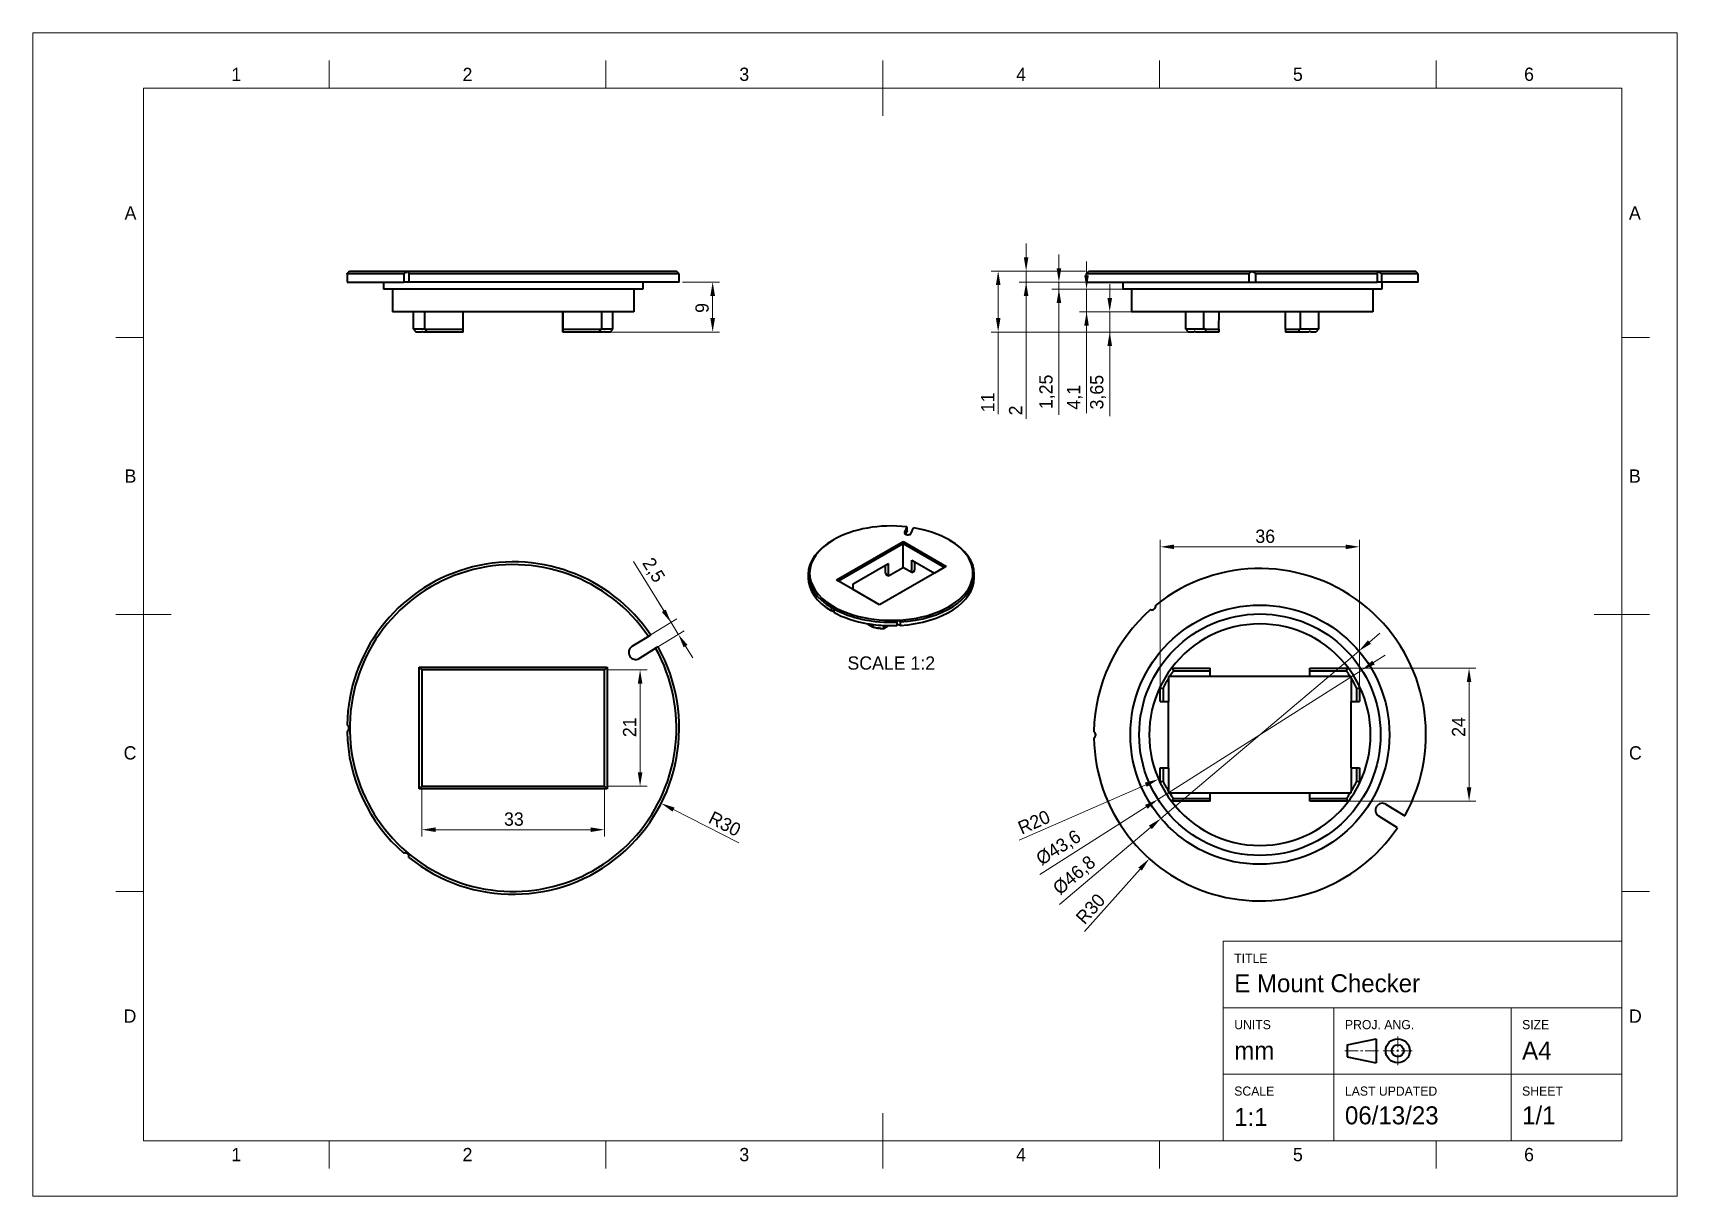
# Paper-space layout 'Sheet' of a CAD drawing. Header units: millimetres. Extents: x 0 to 297, y 0 to 210.
# The model-space entities are those that its viewports show. They can reach past a viewport. Long polylines and large blocks are cut down to what shows.
import ezdxf

# ---------------------------------------------------------------- set-up
doc = ezdxf.new("R2010")
doc.units = ezdxf.units.MM
for name, color, linetype in [('Annotations', 7, 'Continuous'), ('Border', 7, 'Continuous'), ('Geometries', 7, 'Continuous')]:
    doc.layers.add(name, color=color, linetype=linetype)
doc.styles.add('Shapr0', font='txt', dxfattribs={"height": 2.3925})
doc.styles.add('Shapr1', font='txt', dxfattribs={"height": 2.3925})
doc.styles.add('Shapr2', font='txt', dxfattribs={"height": 2.3925})
doc.styles.add('Shapr3', font='txt', dxfattribs={"height": 2.3925})
doc.styles.add('Shapr4', font='txt', dxfattribs={"height": 2.3925})
doc.styles.add('Shapr5', font='txt', dxfattribs={"height": 4.785})
doc.styles.add('Shapr6', font='txt', dxfattribs={"height": 2.3925})
doc.dimstyles.new('ISO-25', dxfattribs={"dimtxt": 2.5, "dimasz": 2.5, "dimexe": 1.25, "dimexo": 0.625, "dimtad": 1, "dimtxsty": 'Standard', "dimcen": 2.5, "dimadec": 0, "dimazin": 0, "dimtfac": 1, "dimtmove": 0, "dimatfit": 3, "dimfxl": 1, "dimarcsym": 0})

psp = doc.layouts.new('Sheet')

msp = doc.modelspace()

# ---------------------------------------------------------------- texts
at = {"layer": 'Annotations', "linetype": 'Continuous', "lineweight": 40, "insert": (155.053, 97.435), "char_height": 2.3925, "width": 1000, "attachment_point": 2, "style": 'Shapr5'}
msp.add_mtext('SCALE 1:2', dxfattribs=at)
at = {"layer": 'Border', "linetype": 'Continuous', "lineweight": 15, "char_height": 2.393, "width": 2.3925, "style": 'Shapr0'}
for s, insert, attachment_point in [('1', (36.75, 201.304), 8), ('2', (78.5, 201.304), 8), ('3', (128.5, 201.304), 8), ('4', (178.5, 201.304), 8), ('5', (228.5, 201.304), 8), ('6', (270.25, 201.304), 8), ('A', (18.696, 177.5), 6), ('A', (288.304, 177.5), 4), ('B', (18.696, 130), 6), ('B', (288.304, 130), 4), ('C', (18.696, 80), 6), ('C', (288.304, 80), 4), ('D', (18.696, 32.5), 6), ('D', (288.304, 32.5), 4), ('1', (36.75, 8.696), 2), ('2', (78.5, 8.696), 2), ('3', (128.5, 8.696), 2), ('4', (178.5, 8.696), 2), ('5', (228.5, 8.696), 2), ('6', (270.25, 8.696), 2)]:
    msp.add_mtext(s, dxfattribs=dict(at, insert=insert, attachment_point=attachment_point))
at = {"layer": 'Border', "linetype": 'Continuous', "lineweight": 15, "attachment_point": 1, "style": 'Shapr1'}
for s, insert, char_height in [('TITLE', (217, 43.75), 1.65), ('E Mount Checker', (217, 40.052), 3.25), ('UNITS', (217, 31.783), 1.65), ('PROJ. ANG.', (237, 31.783), 1.65), ('SIZE', (269, 31.783), 1.65), ('mm', (217, 27.9), 3.25), ('A4', (269, 27.9), 3.25), ('SCALE', (217, 19.783), 1.65), ('LAST UPDATED', (237, 19.783), 1.65), ('SHEET', (269, 19.783), 1.65), ('1:1', (217, 15.9), 3.25), ('06/13/23', (237, 16.204), 3.25), ('1/1', (269, 16.204), 3.25)]:
    msp.add_mtext(s, dxfattribs=dict(at, insert=insert, char_height=char_height))

# ---------------------------------------------------------------- blocks, each defined once
blk = doc.blocks.new('*D2')
at = {"layer": 'Annotations', "color": 0, "linetype": 'Continuous', "lineweight": 15}
for p, q in [((70.25, 73.37), (70.25, 64.9)), ((103.25, 73.37), (103.25, 64.9)), ((72.75, 66.15), (100.75, 66.15))]:
    blk.add_line(p, q, dxfattribs=at)
at = {"layer": 'Annotations', "color": 0}
for points in [[(72.75, 66.57), (72.75, 65.73), (70.25, 66.15)], [(100.75, 65.73), (100.75, 66.57), (103.25, 66.15)]]:
    blk.add_solid(points, dxfattribs=at)
at = {"layer": 'Defpoints', "color": 0}
for p in [(70.25, 74), (103.25, 74), (103.25, 66.15)]:
    blk.add_point(p, dxfattribs=at)
at = {"layer": 'Annotations', "color": 0, "lineweight": 15, "insert": (86.88, 68.05), "char_height": 2.393, "attachment_point": 5, "style": 'Shapr4'}
blk.add_mtext('\\A1;33', dxfattribs=at)
blk = doc.blocks.new('*D3')
at = {"layer": 'Annotations', "color": 0, "linetype": 'Continuous', "lineweight": 15}
for p, q in [((103.87, 95), (110.93, 95)), ((109.68, 76.5), (109.68, 92.5)), ((103.87, 74), (110.93, 74))]:
    blk.add_line(p, q, dxfattribs=at)
at = {"layer": 'Annotations', "color": 0}
for points in [[(110.1, 92.5), (109.26, 92.5), (109.68, 95)], [(109.26, 76.5), (110.1, 76.5), (109.68, 74)]]:
    blk.add_solid(points, dxfattribs=at)
at = {"layer": 'Defpoints', "color": 0}
for p in [(103.25, 95), (109.68, 95), (103.25, 74)]:
    blk.add_point(p, dxfattribs=at)
at = {"layer": 'Annotations', "color": 0, "lineweight": 15, "insert": (107.78, 84.64), "char_height": 2.393, "attachment_point": 5, "rotation": 90, "style": 'Shapr4'}
blk.add_mtext('\\A1;21', dxfattribs=at)
blk = doc.blocks.new('*D4')
at = {"layer": 'Annotations', "color": 0, "linetype": 'Continuous', "lineweight": 15}
for p, q in [((115.27, 103.55), (108.49, 114.55)), ((113.96, 105.67), (112.64, 107.8)), ((111.71, 101.36), (116.33, 104.2)), ((113.03, 99.23), (117.64, 102.07)), ((116.58, 101.42), (115.27, 103.55)), ((117.89, 99.29), (119.2, 97.16))]:
    blk.add_line(p, q, dxfattribs=at)
at = {"layer": 'Annotations', "color": 0}
for points in [[(113.6, 105.45), (114.31, 105.89), (115.27, 103.55)], [(118.25, 99.51), (117.54, 99.07), (116.58, 101.42)]]:
    blk.add_solid(points, dxfattribs=at)
at = {"layer": 'Defpoints', "color": 0}
for p in [(111.18, 101.03), (115.27, 103.55), (112.49, 98.9)]:
    blk.add_point(p, dxfattribs=at)
at = {"layer": 'Annotations', "color": 0, "lineweight": 15, "insert": (111.98, 112.93), "char_height": 2.393, "attachment_point": 5, "rotation": 301.645, "style": 'Shapr4'}
blk.add_mtext('\\A1;2,5', dxfattribs=at)
blk = doc.blocks.new('*D5')
at = {"layer": 'Annotations', "color": 0, "linetype": 'Continuous', "lineweight": 15}
blk.add_line((115.72, 69.78), (127.49, 63.8), dxfattribs=at)
at = {"layer": 'Annotations', "color": 0}
blk.add_solid([(115.91, 70.15), (115.53, 69.41), (113.49, 70.91)], dxfattribs=at)
at = {"layer": 'Defpoints', "color": 0}
for p in [(86.75, 84.5), (113.49, 70.91)]:
    blk.add_point(p, dxfattribs=at)
at = {"layer": 'Annotations', "color": 0, "lineweight": 15, "insert": (124.98, 67.2), "char_height": 2.393, "attachment_point": 5, "rotation": 333.0702, "style": 'Shapr4'}
blk.add_mtext('\\A1;R30', dxfattribs=at)
blk = doc.blocks.new('*D6')
at = {"layer": 'Annotations', "color": 0, "linetype": 'Continuous', "lineweight": 15}
for p, q in [((117.37, 165), (124.04, 165)), ((122.79, 158.5), (122.79, 162.5)), ((103, 156), (124.04, 156))]:
    blk.add_line(p, q, dxfattribs=at)
at = {"layer": 'Annotations', "color": 0}
for points in [[(123.21, 162.5), (122.37, 162.5), (122.79, 165)], [(122.37, 158.5), (123.21, 158.5), (122.79, 156)]]:
    blk.add_solid(points, dxfattribs=at)
at = {"layer": 'Defpoints', "color": 0}
for p in [(116.75, 165), (122.79, 165), (102.37, 156)]:
    blk.add_point(p, dxfattribs=at)
at = {"layer": 'Annotations', "color": 0, "lineweight": 15, "insert": (120.89, 160.34), "char_height": 2.393, "attachment_point": 5, "rotation": 90, "style": 'Shapr2'}
blk.add_mtext('\\A1;9', dxfattribs=at)
blk = doc.blocks.new('*D7')
at = {"layer": 'Annotations', "color": 0, "linetype": 'Continuous', "lineweight": 15}
for p, q in [((194.51, 162.15), (194.51, 164.65)), ((207.62, 159.65), (193.26, 159.65)), ((194.51, 156), (194.51, 159.65)), ((209.42, 156), (193.26, 156)), ((194.51, 156), (194.51, 140.78)), ((194.51, 153.5), (194.51, 151))]:
    blk.add_line(p, q, dxfattribs=at)
at = {"layer": 'Annotations', "color": 0}
for points in [[(194.1, 162.15), (194.93, 162.15), (194.51, 159.65)], [(194.93, 153.5), (194.1, 153.5), (194.51, 156)]]:
    blk.add_solid(points, dxfattribs=at)
at = {"layer": 'Defpoints', "color": 0}
for p in [(194.51, 159.65), (208.25, 159.65), (210.05, 156)]:
    blk.add_point(p, dxfattribs=at)
at = {"layer": 'Annotations', "color": 0, "lineweight": 15, "insert": (192.39, 145.13), "char_height": 2.393, "attachment_point": 5, "rotation": 90, "style": 'Shapr3'}
blk.add_mtext('\\A1;3,65', dxfattribs=at)
blk = doc.blocks.new('*D8')
at = {"layer": 'Annotations', "color": 0, "linetype": 'Continuous', "lineweight": 15}
for p, q in [((190.33, 166.25), (190.33, 168.75)), ((197.82, 163.75), (189.08, 163.75)), ((190.33, 163.75), (190.33, 159.65)), ((197.82, 159.65), (189.08, 159.65)), ((190.33, 159.65), (190.33, 141.35)), ((190.33, 157.15), (190.33, 154.65))]:
    blk.add_line(p, q, dxfattribs=at)
at = {"layer": 'Annotations', "color": 0}
for points in [[(189.91, 166.25), (190.74, 166.25), (190.33, 163.75)], [(190.74, 157.15), (189.91, 157.15), (190.33, 159.65)]]:
    blk.add_solid(points, dxfattribs=at)
at = {"layer": 'Defpoints', "color": 0}
for p in [(198.45, 163.75), (190.33, 159.65), (198.45, 159.65)]:
    blk.add_point(p, dxfattribs=at)
at = {"layer": 'Annotations', "color": 0, "lineweight": 15, "insert": (188.2, 144.22), "char_height": 2.393, "attachment_point": 5, "rotation": 90, "style": 'Shapr3'}
blk.add_mtext('\\A1;4,1', dxfattribs=at)
blk = doc.blocks.new('*D9')
at = {"layer": 'Annotations', "color": 0, "linetype": 'Continuous', "lineweight": 15}
for p, q in [((185.33, 167.5), (185.33, 170)), ((196.22, 165), (184.08, 165)), ((196.22, 163.75), (184.08, 163.75)), ((185.33, 165), (185.33, 163.75)), ((185.33, 163.75), (185.33, 141.02)), ((185.33, 161.25), (185.33, 158.75))]:
    blk.add_line(p, q, dxfattribs=at)
at = {"layer": 'Annotations', "color": 0}
for points in [[(184.92, 167.5), (185.75, 167.5), (185.33, 165)], [(185.75, 161.25), (184.92, 161.25), (185.33, 163.75)]]:
    blk.add_solid(points, dxfattribs=at)
at = {"layer": 'Defpoints', "color": 0}
for p in [(185.33, 163.75), (196.85, 165), (196.85, 163.75)]:
    blk.add_point(p, dxfattribs=at)
at = {"layer": 'Annotations', "color": 0, "lineweight": 15, "insert": (183.21, 145.19), "char_height": 2.393, "attachment_point": 5, "rotation": 90, "style": 'Shapr3'}
blk.add_mtext('\\A1;1,25', dxfattribs=at)
blk = doc.blocks.new('*D10')
at = {"layer": 'Annotations', "color": 0, "linetype": 'Continuous', "lineweight": 15}
for p, q in [((179.41, 169.5), (179.41, 172)), ((190.12, 167), (178.16, 167)), ((179.41, 167), (179.41, 165)), ((189.62, 165), (178.16, 165)), ((179.41, 165), (179.41, 140.34)), ((179.41, 162.5), (179.41, 160))]:
    blk.add_line(p, q, dxfattribs=at)
at = {"layer": 'Annotations', "color": 0}
for points in [[(178.99, 169.5), (179.82, 169.5), (179.41, 167)], [(179.82, 162.5), (178.99, 162.5), (179.41, 165)]]:
    blk.add_solid(points, dxfattribs=at)
at = {"layer": 'Defpoints', "color": 0}
for p in [(190.75, 167), (179.41, 165), (190.25, 165)]:
    blk.add_point(p, dxfattribs=at)
at = {"layer": 'Annotations', "color": 0, "lineweight": 15, "insert": (177.51, 141.84), "char_height": 2.393, "attachment_point": 5, "rotation": 90, "style": 'Shapr3'}
blk.add_mtext('\\A1;2', dxfattribs=at)
blk = doc.blocks.new('*D11')
at = {"layer": 'Annotations', "color": 0, "linetype": 'Continuous', "lineweight": 15}
for p, q in [((190.12, 167), (173.11, 167)), ((174.36, 158.5), (174.36, 164.5)), ((211.25, 156), (173.11, 156)), ((174.36, 156), (174.36, 141.17))]:
    blk.add_line(p, q, dxfattribs=at)
at = {"layer": 'Annotations', "color": 0}
for points in [[(174.78, 164.5), (173.95, 164.5), (174.36, 167)], [(173.95, 158.5), (174.78, 158.5), (174.36, 156)]]:
    blk.add_solid(points, dxfattribs=at)
at = {"layer": 'Defpoints', "color": 0}
for p in [(174.36, 167), (190.75, 167), (211.88, 156)]:
    blk.add_point(p, dxfattribs=at)
at = {"layer": 'Annotations', "color": 0, "lineweight": 15, "insert": (172.47, 143.3), "char_height": 2.393, "attachment_point": 5, "rotation": 90, "style": 'Shapr3'}
blk.add_mtext('\\A1;11', dxfattribs=at)
blk = doc.blocks.new('*D12')
at = {"layer": 'Annotations', "color": 0, "linetype": 'Continuous', "lineweight": 15}
for p, q in [((203.64, 89.92), (203.64, 118.47)), ((206.14, 117.22), (237.14, 117.22)), ((239.64, 89.92), (239.64, 118.47))]:
    blk.add_line(p, q, dxfattribs=at)
at = {"layer": 'Annotations', "color": 0}
for points in [[(206.14, 117.63), (206.14, 116.8), (203.64, 117.22)], [(237.14, 116.8), (237.14, 117.63), (239.64, 117.22)]]:
    blk.add_solid(points, dxfattribs=at)
at = {"layer": 'Defpoints', "color": 0}
for p in [(239.64, 117.22), (203.64, 89.3), (239.64, 89.3)]:
    blk.add_point(p, dxfattribs=at)
at = {"layer": 'Annotations', "color": 0, "lineweight": 15, "insert": (222.6, 119.11), "char_height": 2.393, "attachment_point": 5, "style": 'Shapr6'}
blk.add_mtext('\\A1;36', dxfattribs=at)
blk = doc.blocks.new('*D13')
at = {"layer": 'Annotations', "color": 0, "linetype": 'Continuous', "lineweight": 15}
for p, q in [((231.27, 95.3), (260.67, 95.3)), ((259.42, 73.8), (259.42, 92.8)), ((231.26, 71.3), (260.67, 71.3))]:
    blk.add_line(p, q, dxfattribs=at)
at = {"layer": 'Annotations', "color": 0}
for points in [[(259.83, 92.8), (259, 92.8), (259.42, 95.3)], [(259, 73.8), (259.83, 73.8), (259.42, 71.3)]]:
    blk.add_solid(points, dxfattribs=at)
at = {"layer": 'Defpoints', "color": 0}
for p in [(230.64, 95.3), (259.42, 95.3), (230.64, 71.3)]:
    blk.add_point(p, dxfattribs=at)
at = {"layer": 'Annotations', "color": 0, "lineweight": 15, "insert": (257.52, 84.7), "char_height": 2.393, "attachment_point": 5, "rotation": 90, "style": 'Shapr6'}
blk.add_mtext('\\A1;24', dxfattribs=at)
blk = doc.blocks.new('*D14')
at = {"layer": 'Annotations', "color": 0, "linetype": 'Continuous', "lineweight": 15}
blk.add_line((200, 59.05), (189.94, 47.78), dxfattribs=at)
at = {"layer": 'Annotations', "color": 0}
blk.add_solid([(200.31, 58.77), (199.69, 59.33), (201.66, 60.91)], dxfattribs=at)
at = {"layer": 'Defpoints', "color": 0}
for p in [(221.64, 83.3), (201.66, 60.91)]:
    blk.add_point(p, dxfattribs=at)
at = {"layer": 'Annotations', "color": 0, "lineweight": 15, "insert": (191.04, 51.86), "char_height": 2.393, "attachment_point": 5, "rotation": 48.2522, "style": 'Shapr6'}
blk.add_mtext('\\A1;R30', dxfattribs=at)
blk = doc.blocks.new('*D15')
at = {"layer": 'Annotations', "color": 0, "linetype": 'Continuous', "lineweight": 15}
for p, q in [((241.42, 100.02), (243.33, 101.63)), ((239.51, 98.41), (203.77, 68.19)), ((201.86, 66.57), (185.42, 52.67))]:
    blk.add_line(p, q, dxfattribs=at)
at = {"layer": 'Annotations', "color": 0}
for points in [[(241.15, 100.34), (241.69, 99.7), (239.51, 98.41)], [(202.13, 66.26), (201.59, 66.89), (203.77, 68.19)]]:
    blk.add_solid(points, dxfattribs=at)
at = {"layer": 'Defpoints', "color": 0}
for p in [(239.51, 98.41), (203.77, 68.19)]:
    blk.add_point(p, dxfattribs=at)
at = {"layer": 'Annotations', "color": 0, "lineweight": 15, "insert": (188.2, 57.8), "char_height": 2.3925, "attachment_point": 5, "rotation": 40.217, "style": 'Shapr6'}
blk.add_mtext('\\A1;%%c46,8', dxfattribs=at)
blk = doc.blocks.new('*D16')
at = {"layer": 'Annotations', "color": 0, "linetype": 'Continuous', "lineweight": 15}
for p, q in [((242.16, 96.32), (244.27, 97.66)), ((240.05, 94.98), (203.23, 71.61)), ((201.12, 70.27), (181.89, 58.07))]:
    blk.add_line(p, q, dxfattribs=at)
at = {"layer": 'Annotations', "color": 0}
for points in [[(241.93, 96.67), (242.38, 95.97), (240.05, 94.98)], [(201.35, 69.92), (200.9, 70.63), (203.23, 71.61)]]:
    blk.add_solid(points, dxfattribs=at)
at = {"layer": 'Defpoints', "color": 0}
for p in [(240.05, 94.98), (203.23, 71.61)]:
    blk.add_point(p, dxfattribs=at)
at = {"layer": 'Annotations', "color": 0, "lineweight": 15, "insert": (185.34, 62.77), "char_height": 2.3925, "attachment_point": 5, "rotation": 32.4055, "style": 'Shapr6'}
blk.add_mtext('\\A1;%%c43,6', dxfattribs=at)
blk = doc.blocks.new('*D17')
at = {"layer": 'Annotations', "color": 0, "linetype": 'Continuous', "lineweight": 15}
blk.add_line((201.03, 74.27), (178.13, 64.23), dxfattribs=at)
at = {"layer": 'Annotations', "color": 0}
blk.add_solid([(201.2, 73.88), (200.86, 74.65), (203.32, 75.27)], dxfattribs=at)
at = {"layer": 'Defpoints', "color": 0}
for p in [(221.64, 83.3), (203.32, 75.27)]:
    blk.add_point(p, dxfattribs=at)
at = {"layer": 'Annotations', "color": 0, "lineweight": 15, "insert": (180.83, 67.49), "char_height": 2.393, "attachment_point": 5, "rotation": 23.6613, "style": 'Shapr6'}
blk.add_mtext('\\A1;R20', dxfattribs=at)
blk = doc.blocks.new('*U18')
at = {"layer": 'Border', "linetype": 'Continuous', "lineweight": 15}
for p, q in [((287, 46), (215, 46)), ((215, 10), (215, 46)), ((287, 10), (287, 46)), ((287, 34), (215, 34)), ((235, 10), (235, 34)), ((267, 10), (267, 34)), ((246.53, 26.88), (246.53, 28.83)), ((237, 26.23), (239.38, 26.23)), ((239.82, 26.23), (240.25, 26.23)), ((243.07, 26.23), (240.68, 26.23)), ((245.88, 26.23), (243.93, 26.23)), ((246.32, 26.23), (246.75, 26.23)), ((246.53, 26.02), (246.53, 26.45)), ((246.53, 25.58), (246.53, 23.63)), ((247.18, 26.23), (249.13, 26.23)), ((287, 22), (215, 22)), ((287, 10), (215, 10))]:
    blk.add_line(p, q, dxfattribs=at)
at = {"layer": 'Border', "linetype": 'Continuous', "lineweight": 40}
for p, q in [((237.43, 27.32), (242.63, 28.4)), ((237.43, 27.32), (237.43, 25.15)), ((242.63, 28.4), (242.63, 24.07)), ((237.43, 25.15), (242.63, 24.07))]:
    blk.add_line(p, q, dxfattribs=at)
for radius in [2.17, 1.08]:
    blk.add_circle((246.53, 26.23), radius, dxfattribs=at)

# ---------------------------------------------------------------- dimensions: what is measured, and where the dimension line sits
at = {"layer": 'Annotations', "linetype": 'Continuous', "lineweight": 15}
for base, p1, p2, angle, override, picture, middle in [((179.407, 165), (190.75, 167), (190.25, 165), 90, {"dimscale": 1, "dimgap": 0.7, "dimdec": 2, "dimlfac": 1, "dimrnd": 0.01, "dimzin": 8, "dimdsep": 44, "dimtxsty": 'Shapr3', "dimse1": 0, "dimse2": 0, "dimadec": 2, "dimtol": 0, "dimlim": 0, "dimtp": 0, "dimtm": 0, "dimtfac": 0.6, "dimtdec": 8, "dimfrac": 2, "dimtolj": 1, "dimlwd": 15, "dimlwe": 15}, '*D10', (179.407, 141.84)), ((185.332, 163.75), (196.85, 165), (196.85, 163.75), 90, {"dimscale": 1, "dimgap": 0.7, "dimdec": 2, "dimlfac": 1, "dimrnd": 0.01, "dimzin": 8, "dimdsep": 44, "dimtxsty": 'Shapr3', "dimse1": 0, "dimse2": 0, "dimadec": 2, "dimtol": 0, "dimlim": 0, "dimtp": 0, "dimtm": 0, "dimtfac": 0.6, "dimtdec": 8, "dimfrac": 2, "dimtolj": 1, "dimlwd": 15, "dimlwe": 15}, '*D9', (185.332, 145.192)), ((174.365, 167), (211.877, 156), (190.75, 167), 270, {"dimscale": 1, "dimgap": 0.7, "dimdec": 2, "dimlfac": 1, "dimrnd": 0.01, "dimzin": 8, "dimdsep": 44, "dimtxsty": 'Shapr3', "dimse1": 0, "dimse2": 0, "dimadec": 2, "dimtol": 0, "dimlim": 0, "dimtp": 0, "dimtm": 0, "dimtfac": 0.6, "dimtdec": 8, "dimfrac": 2, "dimtolj": 1, "dimlwd": 15, "dimlwe": 15}, '*D11', (174.365, 143.297)), ((190.326, 159.65), (198.45, 163.75), (198.45, 159.65), 90, {"dimscale": 1, "dimgap": 0.7, "dimdec": 2, "dimlfac": 1, "dimrnd": 0.01, "dimzin": 8, "dimdsep": 44, "dimtxsty": 'Shapr3', "dimse1": 0, "dimse2": 0, "dimadec": 2, "dimtol": 0, "dimlim": 0, "dimtp": 0, "dimtm": 0, "dimtfac": 0.6, "dimtdec": 8, "dimfrac": 2, "dimtolj": 1, "dimlwd": 15, "dimlwe": 15}, '*D8', (190.326, 144.218)), ((122.791, 165), (102.372, 156), (116.747, 165), 270, {"dimscale": 1, "dimgap": 0.7, "dimdec": 2, "dimlfac": 1, "dimrnd": 0.01, "dimzin": 8, "dimdsep": 44, "dimtxsty": 'Shapr2', "dimse1": 0, "dimse2": 0, "dimadec": 2, "dimtol": 0, "dimlim": 0, "dimtp": 0, "dimtm": 0, "dimtfac": 0.6, "dimtdec": 8, "dimfrac": 2, "dimtolj": 1, "dimlwd": 15, "dimlwe": 15}, '*D6', (122.791, 160.343)), ((194.514, 159.65), (210.047, 156), (208.249, 159.65), 270, {"dimscale": 1, "dimgap": 0.7, "dimdec": 2, "dimlfac": 1, "dimrnd": 0.01, "dimzin": 8, "dimdsep": 44, "dimtxsty": 'Shapr3', "dimse1": 0, "dimse2": 0, "dimadec": 2, "dimtol": 0, "dimlim": 0, "dimtp": 0, "dimtm": 0, "dimtfac": 0.6, "dimtdec": 8, "dimfrac": 2, "dimtolj": 1, "dimlwd": 15, "dimlwe": 15}, '*D7', (194.514, 145.127)), ((115.267, 103.545), (112.494, 98.899), (111.182, 101.028), 121.645, {"dimscale": 1, "dimgap": 0.7, "dimdec": 2, "dimlfac": 1, "dimrnd": 0.01, "dimzin": 8, "dimdsep": 44, "dimtxsty": 'Shapr4', "dimse1": 0, "dimse2": 0, "dimadec": 2, "dimtol": 0, "dimlim": 0, "dimtp": 0, "dimtm": 0, "dimtfac": 0.6, "dimtdec": 8, "dimfrac": 2, "dimtolj": 1, "dimlwd": 15, "dimlwe": 15}, '*D4', (110.17, 111.817)), ((259.417, 95.296), (230.639, 71.296), (230.64, 95.296), 90, {"dimscale": 1, "dimgap": 0.7, "dimdec": 2, "dimlfac": 1, "dimrnd": 0.01, "dimzin": 8, "dimdsep": 44, "dimtxsty": 'Shapr6', "dimse1": 0, "dimse2": 0, "dimadec": 2, "dimtol": 0, "dimlim": 0, "dimtp": 0, "dimtm": 0, "dimtfac": 0.6, "dimtdec": 8, "dimfrac": 2, "dimtolj": 1, "dimlwd": 15, "dimlwe": 15}, '*D13', (259.417, 84.7)), ((109.68, 95), (103.247, 74), (103.247, 95), 90, {"dimscale": 1, "dimgap": 0.7, "dimdec": 2, "dimlfac": 1, "dimrnd": 0.01, "dimzin": 8, "dimdsep": 44, "dimtxsty": 'Shapr4', "dimse1": 0, "dimse2": 0, "dimadec": 2, "dimtol": 0, "dimlim": 0, "dimtp": 0, "dimtm": 0, "dimtfac": 0.6, "dimtdec": 8, "dimfrac": 2, "dimtolj": 1, "dimlwd": 15, "dimlwe": 15}, '*D3', (109.68, 84.64))]:
    dim = msp.add_linear_dim(base=base, p1=p1, p2=p2, angle=angle, dimstyle='ISO-25', override=override, dxfattribs=at)
    dim.commit()
    dim.dimension.update_dxf_attribs({"geometry": picture, "text_midpoint": middle, "dimtype": 160})
for base, p1, p2, override, picture, middle in [((239.64, 117.217), (203.64, 89.296), (239.64, 89.296), {"dimscale": 1, "dimgap": 0.7, "dimdec": 2, "dimlfac": 1, "dimrnd": 0.01, "dimzin": 8, "dimdsep": 44, "dimtxsty": 'Shapr6', "dimse1": 0, "dimse2": 0, "dimadec": 2, "dimtol": 0, "dimlim": 0, "dimtp": 0, "dimtm": 0, "dimtfac": 0.6, "dimtdec": 8, "dimfrac": 2, "dimtolj": 1, "dimlwd": 15, "dimlwe": 15}, '*D12', (222.6, 117.217)), ((103.247, 66.149), (70.247, 74), (103.247, 74), {"dimscale": 1, "dimgap": 0.7, "dimdec": 2, "dimlfac": 1, "dimrnd": 0.01, "dimzin": 8, "dimdsep": 44, "dimtxsty": 'Shapr4', "dimse1": 0, "dimse2": 0, "dimadec": 2, "dimtol": 0, "dimlim": 0, "dimtp": 0, "dimtm": 0, "dimtfac": 0.6, "dimtdec": 8, "dimfrac": 2, "dimtolj": 1, "dimlwd": 15, "dimlwe": 15}, '*D2', (86.882, 66.149))]:
    dim = msp.add_linear_dim(base=base, p1=p1, p2=p2, dimstyle='ISO-25', override=override, dxfattribs=at)
    dim.commit()
    dim.dimension.update_dxf_attribs({"geometry": picture, "text_midpoint": middle, "dimtype": 160})
for p1, p2, picture, middle in [((239.508, 98.405), (203.771, 68.187), '*D15', (189.568, 56.178)), ((240.045, 94.979), (203.235, 71.614), '*D16', (186.474, 60.975))]:
    dim = msp.add_diameter_dim_2p(p1=p1, p2=p2, dimstyle='ISO-25', override={"dimscale": 1, "dimgap": 0.7, "dimdec": 2, "dimlfac": 1, "dimrnd": 0.01, "dimzin": 8, "dimdsep": 44, "dimtxsty": 'Shapr6', "dimcen": 2.5, "dimadec": 2, "dimtol": 0, "dimlim": 0, "dimtp": 0, "dimtm": 0, "dimtfac": 0.6, "dimtdec": 8, "dimtofl": 1, "dimfrac": 2, "dimtolj": 1, "dimlwd": 15, "dimlwe": 15}, dxfattribs=at)
    dim.commit()
    dim.dimension.update_dxf_attribs({"geometry": picture, "text_midpoint": middle, "dimtype": 163})
for center, mpoint, override, picture, middle in [((86.747, 84.5), (113.494, 70.913), {"dimscale": 1, "dimgap": 0.7, "dimdec": 2, "dimlfac": 1, "dimrnd": 0.01, "dimzin": 8, "dimdsep": 44, "dimtxsty": 'Shapr4', "dimcen": 0, "dimadec": 2, "dimtol": 0, "dimlim": 0, "dimtp": 0, "dimtm": 0, "dimtfac": 0.6, "dimtdec": 8, "dimtofl": 0, "dimfrac": 2, "dimtolj": 1, "dimlwd": 15, "dimlwe": 15}, '*D5', (124.122, 65.514)), ((221.64, 83.296), (203.321, 75.27), {"dimscale": 1, "dimgap": 0.7, "dimdec": 2, "dimlfac": 1, "dimrnd": 0.01, "dimzin": 8, "dimdsep": 44, "dimtxsty": 'Shapr6', "dimcen": 0, "dimadec": 2, "dimtol": 0, "dimlim": 0, "dimtp": 0, "dimtm": 0, "dimtfac": 0.6, "dimtdec": 8, "dimtofl": 0, "dimfrac": 2, "dimtolj": 1, "dimlwd": 15, "dimlwe": 15}, '*D17', (181.591, 65.748)), ((221.64, 83.296), (201.664, 60.914), {"dimscale": 1, "dimgap": 0.7, "dimdec": 2, "dimlfac": 1, "dimrnd": 0.01, "dimzin": 8, "dimdsep": 44, "dimtxsty": 'Shapr6', "dimcen": 0, "dimadec": 2, "dimtol": 0, "dimlim": 0, "dimtp": 0, "dimtm": 0, "dimtfac": 0.6, "dimtdec": 8, "dimtofl": 0, "dimfrac": 2, "dimtolj": 1, "dimlwd": 15, "dimlwe": 15}, '*D14', (192.453, 50.593))]:
    dim = msp.add_radius_dim(center=center, mpoint=mpoint, dimstyle='ISO-25', override=override, dxfattribs=at)
    dim.commit()
    dim.dimension.update_dxf_attribs({"geometry": picture, "text_midpoint": middle, "dimtype": 164})

# ---------------------------------------------------------------- linework, layer by layer
at = {"layer": 'Border', "linetype": 'Continuous', "lineweight": 15}
for p, q in [((53.5, 200), (53.5, 205)), ((103.5, 200), (103.5, 205)), ((153.5, 195), (153.5, 205)), ((203.5, 200), (203.5, 205)), ((253.5, 200), (253.5, 205)), ((287, 200), (20, 200)), ((20, 200), (20, 10)), ((287, 10), (287, 200)), ((20, 155), (15, 155)), ((287, 155), (292, 155)), ((25, 105), (15, 105)), ((282, 105), (292, 105)), ((20, 55), (15, 55)), ((287, 55), (292, 55)), ((153.5, 15), (153.5, 5)), ((20, 10), (287, 10)), ((53.5, 10), (53.5, 5)), ((103.5, 10), (103.5, 5)), ((203.5, 10), (203.5, 5)), ((253.5, 10), (253.5, 5))]:
    msp.add_line(p, q, dxfattribs=at)
at = {"layer": 'Geometries', "linetype": 'Continuous', "lineweight": 40}
for p, q in [((56.753, 166.5), (56.753, 165)), ((67.006, 166.5), (56.753, 166.5)), ((57.097, 166.85), (57.247, 167)), ((57.097, 166.85), (57.097, 166.85)), ((57.247, 167), (116.247, 167)), ((67.006, 166.5), (67.006, 165)), ((67.929, 166.5), (67.929, 165)), ((116.747, 166.5), (67.929, 166.5)), ((116.747, 166.5), (116.247, 167)), ((116.747, 165), (116.747, 166.5)), ((190.25, 166.5), (190.75, 167)), ((190.25, 166.5), (190.25, 165)), ((219.647, 166.5), (190.25, 166.5)), ((190.75, 167), (219.657, 167)), ((219.647, 166.5), (219.647, 165)), ((219.657, 167), (249.75, 167)), ((220.852, 166.5), (220.852, 165)), ((242.839, 166.5), (220.852, 166.5)), ((242.839, 166.5), (242.839, 165)), ((243.614, 166.5), (243.614, 165)), ((250.25, 166.5), (243.614, 166.5)), ((250.25, 166.5), (249.75, 167)), ((250.25, 165), (250.25, 166.5)), ((56.753, 165), (63.347, 165)), ((63.347, 165), (63.347, 163.75)), ((63.347, 165), (67.006, 165)), ((64.947, 163.75), (63.347, 163.75)), ((64.947, 163.75), (64.947, 159.65)), ((108.547, 163.75), (64.947, 163.75)), ((67.929, 165), (67.006, 165)), ((110.147, 165), (67.929, 165)), ((108.547, 163.75), (108.547, 159.65)), ((110.147, 163.75), (108.547, 163.75)), ((110.147, 165), (110.147, 163.75)), ((116.747, 165), (110.147, 165)), ((190.25, 165), (196.85, 165)), ((196.85, 165), (196.85, 163.75)), ((196.85, 165), (219.647, 165)), ((198.45, 163.75), (196.85, 163.75)), ((198.45, 163.75), (198.45, 159.65)), ((242.05, 163.75), (198.45, 163.75)), ((219.647, 165), (220.852, 165)), ((220.852, 165), (242.839, 165)), ((242.05, 163.75), (242.05, 159.65)), ((243.65, 163.75), (242.05, 163.75)), ((243.614, 165), (242.839, 165)), ((243.65, 165), (243.614, 165)), ((243.65, 165), (243.65, 163.75)), ((250.25, 165), (243.65, 165)), ((68.747, 159.65), (64.947, 159.65)), ((68.747, 156.6), (68.747, 159.65)), ((70.748, 159.65), (68.747, 159.65)), ((68.747, 156.5), (68.747, 159.65)), ((70.748, 159.65), (70.748, 156.6)), ((77.748, 159.65), (70.748, 159.65)), ((77.748, 156.5), (77.748, 159.65)), ((95.746, 159.65), (77.748, 159.65)), ((95.746, 156.5), (95.746, 159.65)), ((95.746, 156), (95.746, 159.65)), ((95.747, 159.65), (95.746, 159.65)), ((95.747, 159.65), (95.747, 156)), ((102.748, 159.65), (95.747, 159.65)), ((95.748, 156.5), (95.748, 159.65)), ((102.748, 156.6), (102.748, 159.65)), ((104.747, 159.65), (102.748, 159.65)), ((104.747, 156.6), (104.747, 159.65)), ((108.547, 159.65), (104.747, 159.65)), ((208.249, 159.65), (198.45, 159.65)), ((208.249, 156.6), (208.249, 159.65)), ((211.532, 159.65), (208.249, 159.65)), ((214.25, 159.65), (211.532, 159.65)), ((211.532, 156.6), (211.532, 159.65)), ((214.249, 156.5), (214.25, 159.65)), ((226.249, 159.65), (214.25, 159.65)), ((226.249, 156.5), (226.249, 159.65)), ((228.968, 159.65), (226.249, 159.65)), ((228.968, 156.6), (228.968, 159.65)), ((232.251, 159.65), (228.968, 159.65)), ((232.251, 159.65), (232.251, 156.6)), ((242.05, 159.65), (232.251, 159.65)), ((68.747, 156.6), (70.748, 156.6)), ((68.747, 156.5), (68.747, 156.6)), ((68.747, 156.5), (69.247, 156)), ((68.747, 156.5), (69.247, 156)), ((70.247, 156), (69.247, 156)), ((70.247, 156.158), (70.247, 156)), ((70.434, 156), (70.247, 156.158)), ((71.124, 156), (70.434, 156)), ((70.873, 156.5), (70.748, 156.6)), ((70.873, 156.5), (77.748, 156.5)), ((77.748, 156), (71.124, 156)), ((77.748, 156), (77.748, 156.5)), ((95.746, 156.5), (95.746, 156)), ((95.746, 156), (95.747, 156)), ((95.746, 156), (95.746, 156)), ((95.747, 156), (95.748, 156)), ((95.748, 156), (95.748, 156.5)), ((95.748, 156.5), (102.622, 156.5)), ((102.372, 156), (95.748, 156)), ((103.06, 156), (102.372, 156)), ((102.622, 156.5), (102.748, 156.6)), ((102.748, 156.6), (104.747, 156.6)), ((103.247, 156.158), (103.06, 156)), ((103.247, 156), (103.247, 156.158)), ((104.247, 156), (103.247, 156)), ((104.247, 156), (104.747, 156.5)), ((104.747, 156.5), (104.747, 156.6)), ((208.249, 156.5), (208.249, 156.6)), ((208.249, 156.6), (211.532, 156.6)), ((208.249, 156.5), (208.749, 156)), ((209.75, 156), (208.749, 156)), ((209.75, 156.158), (209.75, 156)), ((209.898, 156.079), (209.75, 156.158)), ((210.047, 156), (209.898, 156.079)), ((211.877, 156), (210.047, 156)), ((211.764, 156.5), (214.249, 156.5)), ((214.249, 156), (211.877, 156)), ((214.249, 156.5), (214.249, 156)), ((226.249, 156.5), (226.249, 156)), ((226.249, 156.5), (228.736, 156.5)), ((228.623, 156), (226.249, 156)), ((230.453, 156), (228.623, 156)), ((228.968, 156.6), (232.251, 156.6)), ((230.602, 156.079), (230.453, 156)), ((230.75, 156.158), (230.602, 156.079)), ((230.75, 156), (230.75, 156.158)), ((231.751, 156), (230.75, 156)), ((232.251, 156.5), (231.751, 156)), ((232.251, 156.5), (232.251, 156.6)), ((157.849, 120.824), (157.446, 119.845)), ((157.446, 119.845), (157.446, 119.679)), ((157.907, 120.148), (157.637, 119.493)), ((157.907, 120.761), (157.849, 120.824)), ((157.907, 120.148), (157.907, 120.761)), ((158.662, 119.679), (159.065, 120.658)), ((144.446, 118.382), (144.623, 118.484)), ((145.153, 111.238), (157.174, 118.178)), ((157.174, 117.77), (145.507, 111.034)), ((157.174, 118.178), (164.952, 113.688)), ((157.174, 118.178), (157.174, 117.77)), ((157.174, 113.548), (157.174, 117.77)), ((164.599, 113.483), (157.174, 117.77)), ((165.66, 118.382), (165.483, 118.484)), ((148.158, 110.524), (153.992, 113.891)), ((153.992, 113.891), (154.522, 114.198)), ((153.992, 112.463), (153.992, 113.891)), ((154.522, 111.952), (154.522, 114.198)), ((154.522, 111.952), (157.108, 113.445)), ((157.108, 113.445), (157.174, 113.548)), ((158.765, 112.565), (157.279, 113.423)), ((158.765, 114.81), (159.296, 114.504)), ((158.765, 112.565), (158.765, 114.81)), ((159.119, 112.769), (159.295, 113.075)), ((159.295, 113.075), (159.296, 114.504)), ((159.296, 114.504), (162.831, 112.463)), ((164.599, 113.483), (162.831, 112.463)), ((164.952, 113.688), (164.599, 113.483)), ((140.053, 112.259), (140.053, 111.646)), ((145.507, 111.034), (145.153, 111.238)), ((148.158, 109.503), (145.507, 111.034)), ((148.158, 109.503), (148.158, 110.524)), ((162.831, 112.463), (152.932, 106.747)), ((153.992, 112.463), (154.169, 112.157)), ((154.169, 112.157), (154.522, 111.952)), ((158.765, 112.565), (159.119, 112.769)), ((170.053, 111.646), (170.053, 112.259)), ((152.932, 106.747), (148.158, 109.503)), ((144.235, 106.259), (144.235, 105.647)), ((144.662, 106.013), (144.662, 105.502)), ((144.662, 105.502), (144.662, 105.401)), ((111.182, 101.028), (108.215, 99.199)), ((111.608, 101.29), (111.182, 101.028)), ((150.81, 103.277), (150.81, 103.34)), ((150.81, 103.277), (150.987, 103.175)), ((150.81, 103.277), (151.689, 102.77)), ((151.826, 102.691), (150.987, 103.175)), ((151.689, 102.77), (151.826, 102.691)), ((151.771, 102.763), (151.771, 103.196)), ((152.998, 102.499), (152.932, 102.525)), ((153.683, 102.486), (153.595, 102.435)), ((153.639, 103.025), (153.639, 102.501)), ((153.683, 102.486), (153.639, 102.501)), ((153.683, 102.486), (154.557, 102.991)), ((156.06, 103.618), (156.06, 103.006)), ((156.66, 103.648), (156.66, 103.036)), ((109.527, 97.071), (112.494, 98.899)), ((112.92, 99.162), (112.494, 98.899)), ((69.747, 73.5), (69.747, 95.5)), ((70.247, 95), (69.747, 95.5)), ((69.747, 95.5), (103.747, 95.5)), ((103.747, 95.5), (103.247, 95)), ((103.747, 95.5), (103.747, 73.5)), ((205.766, 95.297), (205.64, 95.297)), ((205.766, 95.297), (212.64, 95.297)), ((212.64, 94.797), (212.64, 95.297)), ((230.64, 95.296), (237.515, 95.296)), ((230.64, 94.796), (230.64, 95.296)), ((237.515, 95.296), (237.64, 95.296)), ((70.247, 95), (70.247, 74)), ((103.247, 95), (70.247, 95)), ((103.247, 74), (103.247, 95)), ((205.14, 93.796), (205.14, 93.5)), ((205.327, 93.796), (205.14, 93.796)), ((205.14, 93.5), (205.14, 89.296)), ((212.64, 93.796), (205.327, 93.796)), ((212.64, 94.797), (206.016, 94.797)), ((212.64, 93.796), (212.64, 94.797)), ((230.64, 93.796), (212.64, 93.796)), ((237.264, 94.796), (230.64, 94.796)), ((230.64, 93.796), (230.64, 94.796)), ((237.953, 93.796), (230.64, 93.796)), ((238.14, 93.796), (237.953, 93.796)), ((238.14, 93.5), (238.14, 93.796)), ((238.14, 93.5), (238.14, 89.296)), ((203.64, 91.782), (203.64, 92.014)), ((203.64, 89.296), (203.64, 91.782)), ((203.64, 89.296), (204.14, 89.296)), ((204.14, 91.67), (204.14, 89.296)), ((204.14, 89.296), (205.14, 89.296)), ((205.14, 77.296), (205.14, 89.296)), ((238.14, 89.296), (239.14, 89.296)), ((238.14, 77.296), (238.14, 89.296)), ((239.14, 89.296), (239.14, 91.67)), ((239.14, 89.296), (239.64, 89.296)), ((239.64, 91.782), (239.64, 92.014)), ((239.64, 91.782), (239.64, 89.296)), ((203.64, 77.296), (203.64, 77.296)), ((203.64, 77.296), (205.14, 77.296)), ((203.64, 77.296), (204.14, 77.296)), ((203.64, 74.811), (203.64, 77.296)), ((204.14, 77.296), (205.14, 77.296)), ((204.14, 77.296), (204.14, 74.923)), ((205.14, 77.296), (205.14, 77.296)), ((205.14, 77.296), (205.14, 73.093)), ((238.14, 77.296), (238.14, 73.093)), ((238.14, 77.296), (238.14, 77.296)), ((238.14, 77.296), (239.14, 77.296)), ((238.14, 77.296), (239.64, 77.296)), ((239.14, 74.923), (239.14, 77.296)), ((239.14, 77.296), (239.64, 77.296)), ((239.64, 77.296), (239.64, 74.811)), ((239.64, 77.296), (239.64, 77.296)), ((203.64, 74.811), (203.64, 74.579)), ((239.64, 74.811), (239.64, 74.579)), ((69.747, 73.5), (70.247, 74)), ((103.747, 73.5), (69.747, 73.5)), ((70.247, 74), (103.247, 74)), ((103.747, 73.5), (103.247, 74)), ((205.14, 73.093), (205.14, 72.796)), ((205.14, 72.796), (205.327, 72.796)), ((205.327, 72.796), (212.639, 72.796)), ((205.766, 71.296), (205.64, 71.296)), ((212.639, 71.296), (205.766, 71.296)), ((206.016, 71.796), (212.639, 71.796)), ((212.639, 71.796), (212.639, 72.796)), ((212.639, 72.796), (230.639, 72.796)), ((212.639, 71.296), (212.639, 71.796)), ((230.639, 72.796), (237.953, 72.796)), ((230.639, 71.796), (230.639, 72.796)), ((230.639, 71.796), (237.263, 71.796)), ((230.639, 71.296), (230.639, 71.796)), ((237.514, 71.296), (230.639, 71.296)), ((237.514, 71.296), (237.639, 71.296)), ((237.953, 72.796), (238.14, 72.796)), ((238.14, 72.796), (238.14, 73.093)), ((246.501, 66.506), (243.108, 68.598)), ((244.42, 70.726), (247.813, 68.635))]:
    msp.add_line(p, q, dxfattribs=at)
at = {"layer": 'Geometries', "linetype": 'Continuous', "lineweight": 40, "flags": 128}
for points in [[(56.753, 166.5), (56.768, 166.515), (56.783, 166.53), (56.798, 166.545), (56.813, 166.56), (56.827, 166.575), (56.841, 166.59), (56.856, 166.604), (56.869, 166.618), (56.883, 166.632), (56.897, 166.646), (56.911, 166.66), (56.924, 166.674), (56.938, 166.687), (56.951, 166.701), (56.963, 166.713), (56.974, 166.724), (56.984, 166.734), (56.993, 166.744), (57.003, 166.754), (57.012, 166.763), (57.021, 166.772), (57.029, 166.781), (57.037, 166.789), (57.045, 166.797), (57.052, 166.804), (57.058, 166.81), (57.063, 166.816), (57.068, 166.821), (57.073, 166.825), (57.077, 166.83), (57.081, 166.834), (57.085, 166.837), (57.088, 166.841), (57.09, 166.843), (57.093, 166.846), (57.094, 166.847), (57.096, 166.849), (57.097, 166.85), (57.097, 166.85)], [(67.938, 166.595), (67.938, 166.604), (67.938, 166.618), (67.937, 166.632), (67.935, 166.646), (67.933, 166.66), (67.93, 166.674), (67.927, 166.687), (67.922, 166.701), (67.918, 166.713), (67.913, 166.724), (67.908, 166.734), (67.902, 166.744), (67.896, 166.754), (67.89, 166.763), (67.883, 166.772), (67.875, 166.781), (67.866, 166.789), (67.857, 166.797), (67.848, 166.804), (67.84, 166.81), (67.831, 166.816), (67.822, 166.821), (67.812, 166.825), (67.802, 166.83), (67.792, 166.834), (67.781, 166.837), (67.769, 166.841), (67.757, 166.843), (67.745, 166.846), (67.733, 166.847), (67.72, 166.849), (67.708, 166.85), (67.694, 166.85), (67.681, 166.85), (67.667, 166.849), (67.652, 166.848), (67.637, 166.847), (67.622, 166.845), (67.607, 166.843), (67.593, 166.84), (67.579, 166.837), (67.565, 166.834), (67.551, 166.83), (67.537, 166.826), (67.522, 166.822), (67.507, 166.817), (67.492, 166.812), (67.477, 166.807), (67.462, 166.801), (67.446, 166.794), (67.429, 166.787), (67.413, 166.78), (67.397, 166.772), (67.38, 166.764), (67.364, 166.756), (67.348, 166.748), (67.332, 166.739), (67.315, 166.73), (67.298, 166.72), (67.281, 166.71), (67.265, 166.7), (67.247, 166.689), (67.23, 166.677), (67.213, 166.666), (67.196, 166.654), (67.18, 166.643), (67.159, 166.628), (67.139, 166.612), (67.119, 166.597), (67.099, 166.581), (67.079, 166.564), (67.058, 166.547), (67.039, 166.53), (67.019, 166.512), (67.006, 166.5)], [(67.929, 166.5), (67.932, 166.515), (67.934, 166.53), (67.936, 166.545), (67.937, 166.56), (67.938, 166.575), (67.938, 166.59), (67.938, 166.595)], [(220.852, 166.5), (220.843, 166.515), (220.834, 166.53), (220.824, 166.545), (220.813, 166.56), (220.802, 166.575), (220.791, 166.59), (220.779, 166.604), (220.766, 166.618), (220.753, 166.632), (220.74, 166.646), (220.725, 166.66), (220.71, 166.674), (220.694, 166.687), (220.678, 166.701), (220.661, 166.713), (220.647, 166.724), (220.632, 166.734), (220.616, 166.744), (220.601, 166.754), (220.584, 166.763), (220.567, 166.772), (220.55, 166.781), (220.532, 166.789), (220.514, 166.797), (220.496, 166.804), (220.48, 166.81), (220.464, 166.816), (220.448, 166.821), (220.432, 166.825), (220.415, 166.83), (220.398, 166.834), (220.381, 166.837), (220.363, 166.841), (220.346, 166.843), (220.328, 166.846), (220.31, 166.847), (220.293, 166.849), (220.275, 166.85), (220.258, 166.85), (220.24, 166.85), (220.222, 166.849), (220.204, 166.848), (220.186, 166.847), (220.168, 166.845), (220.15, 166.843), (220.134, 166.84), (220.118, 166.837), (220.102, 166.834), (220.087, 166.83), (220.071, 166.826), (220.056, 166.822), (220.04, 166.817), (220.025, 166.812), (220.01, 166.807), (219.995, 166.801), (219.979, 166.794), (219.963, 166.787), (219.948, 166.78), (219.933, 166.772), (219.918, 166.764), (219.903, 166.756), (219.889, 166.748), (219.875, 166.739), (219.861, 166.73), (219.847, 166.72), (219.834, 166.71), (219.82, 166.7), (219.807, 166.689), (219.794, 166.677), (219.781, 166.666), (219.769, 166.654), (219.757, 166.643), (219.742, 166.628), (219.728, 166.612), (219.715, 166.597), (219.702, 166.581), (219.689, 166.564), (219.677, 166.547), (219.666, 166.53), (219.655, 166.512), (219.647, 166.5)], [(243.614, 166.5), (243.597, 166.515), (243.579, 166.53), (243.561, 166.545), (243.543, 166.56), (243.525, 166.575), (243.507, 166.59), (243.488, 166.604), (243.47, 166.618), (243.451, 166.632), (243.432, 166.646), (243.412, 166.66), (243.392, 166.674), (243.371, 166.687), (243.351, 166.701), (243.33, 166.713), (243.313, 166.724), (243.296, 166.734), (243.278, 166.744), (243.261, 166.754), (243.243, 166.763), (243.226, 166.772), (243.208, 166.781), (243.19, 166.789), (243.173, 166.797), (243.155, 166.804), (243.141, 166.81), (243.127, 166.816), (243.113, 166.821), (243.099, 166.825), (243.085, 166.83), (243.071, 166.834), (243.057, 166.837), (243.043, 166.841), (243.03, 166.843), (243.017, 166.846), (243.004, 166.847), (242.992, 166.849), (242.98, 166.85), (242.968, 166.85), (242.957, 166.85), (242.946, 166.849), (242.935, 166.848), (242.924, 166.847), (242.914, 166.845), (242.904, 166.843), (242.896, 166.84), (242.888, 166.837), (242.88, 166.834), (242.873, 166.83), (242.866, 166.826), (242.859, 166.822), (242.853, 166.817), (242.847, 166.812), (242.841, 166.807), (242.836, 166.801), (242.831, 166.794), (242.826, 166.787), (242.822, 166.78), (242.818, 166.772), (242.814, 166.764), (242.811, 166.756), (242.808, 166.748), (242.806, 166.739), (242.804, 166.73), (242.802, 166.72), (242.801, 166.71), (242.8, 166.7), (242.8, 166.689), (242.799, 166.683)], [(242.799, 166.683), (242.799, 166.677), (242.8, 166.666), (242.801, 166.654), (242.802, 166.643), (242.804, 166.628), (242.807, 166.612), (242.81, 166.597), (242.813, 166.581), (242.818, 166.564), (242.823, 166.547), (242.829, 166.53), (242.835, 166.512), (242.839, 166.5)], [(70.873, 156.5), (70.935, 156.375), (70.998, 156.25), (71.06, 156.125), (71.124, 156)], [(102.372, 156), (102.435, 156.125), (102.497, 156.25), (102.56, 156.375), (102.622, 156.5)], [(211.764, 156.5), (211.648, 156.55), (211.532, 156.6)], [(211.764, 156.5), (211.82, 156.25), (211.877, 156)], [(228.736, 156.5), (228.68, 156.25), (228.623, 156)], [(228.736, 156.5), (228.852, 156.55), (228.968, 156.6)], [(157.174, 113.548), (157.227, 113.485), (157.279, 113.423)], [(144.673, 106.121), (144.673, 106.125), (144.672, 106.137), (144.672, 106.148), (144.671, 106.16), (144.67, 106.171), (144.668, 106.182), (144.667, 106.192), (144.665, 106.201), (144.663, 106.21), (144.661, 106.219), (144.658, 106.228), (144.655, 106.237), (144.652, 106.246), (144.649, 106.255), (144.645, 106.263), (144.641, 106.271), (144.638, 106.278), (144.634, 106.285), (144.63, 106.291), (144.626, 106.297), (144.622, 106.303), (144.617, 106.309), (144.612, 106.315), (144.607, 106.32), (144.602, 106.326), (144.596, 106.331), (144.591, 106.335), (144.585, 106.34), (144.579, 106.344), (144.573, 106.348), (144.567, 106.351), (144.56, 106.355), (144.553, 106.358), (144.546, 106.361), (144.539, 106.363), (144.532, 106.365), (144.526, 106.367), (144.519, 106.368), (144.512, 106.37), (144.506, 106.371), (144.499, 106.371), (144.492, 106.372), (144.485, 106.372), (144.477, 106.372), (144.47, 106.372), (144.463, 106.371), (144.455, 106.371), (144.447, 106.37), (144.439, 106.368), (144.431, 106.367), (144.423, 106.365), (144.415, 106.363), (144.407, 106.361), (144.399, 106.358), (144.391, 106.355), (144.383, 106.352), (144.374, 106.349), (144.366, 106.346), (144.358, 106.342), (144.349, 106.337), (144.341, 106.333), (144.332, 106.329), (144.324, 106.324), (144.313, 106.318), (144.303, 106.311), (144.293, 106.304), (144.283, 106.297), (144.273, 106.29), (144.262, 106.282), (144.252, 106.274), (144.242, 106.265), (144.235, 106.259)], [(144.662, 106.013), (144.664, 106.024), (144.665, 106.036), (144.667, 106.047), (144.669, 106.058), (144.67, 106.069), (144.671, 106.08), (144.672, 106.092), (144.672, 106.103), (144.672, 106.114), (144.673, 106.121)], [(151.689, 102.77), (151.73, 102.766), (151.771, 102.763)], [(152.932, 102.525), (152.879, 102.523), (152.827, 102.521)], [(156.66, 103.648), (156.655, 103.659), (156.65, 103.669), (156.644, 103.679), (156.638, 103.689), (156.632, 103.699), (156.626, 103.709), (156.619, 103.718), (156.612, 103.728), (156.605, 103.737), (156.598, 103.746), (156.59, 103.756), (156.582, 103.765), (156.573, 103.774), (156.565, 103.783), (156.556, 103.791), (156.548, 103.798), (156.54, 103.805), (156.532, 103.811), (156.524, 103.817), (156.515, 103.823), (156.507, 103.829), (156.498, 103.835), (156.488, 103.84), (156.479, 103.845), (156.469, 103.85), (156.461, 103.853), (156.453, 103.857), (156.445, 103.86), (156.437, 103.863), (156.428, 103.865), (156.42, 103.867), (156.411, 103.869), (156.402, 103.871), (156.393, 103.873), (156.384, 103.874), (156.375, 103.875), (156.367, 103.875), (156.358, 103.875), (156.349, 103.875), (156.34, 103.875), (156.331, 103.874), (156.322, 103.873), (156.313, 103.871), (156.304, 103.869), (156.296, 103.867), (156.288, 103.865), (156.28, 103.863), (156.272, 103.86), (156.265, 103.857), (156.257, 103.854), (156.249, 103.851), (156.242, 103.847), (156.235, 103.843), (156.227, 103.839), (156.22, 103.835), (156.213, 103.83), (156.205, 103.824), (156.198, 103.819), (156.19, 103.813), (156.183, 103.808), (156.176, 103.802), (156.17, 103.795), (156.163, 103.789), (156.157, 103.782), (156.15, 103.775), (156.144, 103.768), (156.138, 103.76), (156.131, 103.752), (156.125, 103.744), (156.119, 103.736), (156.114, 103.728), (156.108, 103.719), (156.102, 103.709), (156.095, 103.698), (156.089, 103.687), (156.084, 103.675), (156.078, 103.663), (156.073, 103.651), (156.068, 103.639), (156.063, 103.627), (156.06, 103.618)], [(205.766, 95.297), (205.828, 95.172), (205.891, 95.047), (205.953, 94.922), (206.016, 94.797)], [(237.264, 94.796), (237.327, 94.921), (237.39, 95.046), (237.453, 95.171), (237.515, 95.296)], [(203.64, 91.782), (203.89, 91.726), (204.14, 91.67)], [(239.14, 91.67), (239.39, 91.726), (239.64, 91.782)], [(203.64, 74.811), (203.89, 74.867), (204.14, 74.923)], [(239.14, 74.923), (239.39, 74.867), (239.64, 74.811)], [(205.766, 71.296), (205.828, 71.421), (205.891, 71.546), (205.953, 71.671), (206.016, 71.796)], [(237.263, 71.796), (237.326, 71.671), (237.389, 71.546), (237.452, 71.421), (237.514, 71.296)]]:
    msp.add_lwpolyline(points, dxfattribs=at)
at = {"layer": 'Geometries', "linetype": 'Continuous', "lineweight": 40}
for radius in [23.4, 21.8]:
    msp.add_circle((221.64, 83.296), radius, dxfattribs=at)
for centre, radius, start, end in [((86.747, 84.5), 30, 34.03302, 178.84853), ((86.747, 84.5), 29.5, 34.07351, 178.84853), ((221.64, 83.296), 30, 330.74302, 128.84888), ((221.64, 83.296), 30, 131.15111, 178.84925), ((202.131, 106.546), 0.7, 250.57388, 9.42611), ((221.64, 83.296), 20, 36.86708, 143.12729), ((86.747, 84.5), 29.5, 178.84853, 29.21649), ((86.747, 84.5), 30, 231.15112, 29.25698), ((108.871, 98.135), 1.25, 121.645, 301.645), ((221.64, 83.296), 20, 143.12729, 154.15799), ((221.64, 83.296), 20, 25.84193, 36.86708), ((221.64, 83.296), 19.4, 148.26841, 154.43035), ((221.64, 83.296), 19.4, 143.6424, 147.23211), ((221.64, 83.296), 19.4, 32.76789, 36.35197), ((221.64, 83.296), 19.4, 25.56957, 31.73159), ((221.64, 83.296), 20, 154.15799, 205.84194), ((221.64, 83.296), 20, 334.15807, 25.84193), ((56.397, 84.5), 0.7, 300.57383, 59.42545), ((86.747, 84.5), 30, 181.15075, 228.84889), ((191.29, 83.296), 0.7, 300.57424, 59.42648), ((221.64, 83.296), 30, 181.15147, 325.96698), ((221.64, 83.296), 20, 205.84194, 216.87299), ((221.64, 83.296), 19.4, 205.56959, 211.73159), ((221.64, 83.296), 20, 323.12701, 334.15807), ((221.64, 83.296), 19.4, 328.26841, 334.43043), ((221.64, 83.296), 19.4, 212.76789, 216.35795), ((221.64, 83.296), 20, 216.87299, 323.12701), ((221.64, 83.296), 19.4, 323.64205, 327.23211), ((243.764, 69.662), 1.25, 58.355, 238.355), ((67.238, 61.251), 0.7, 350.5742, 109.42581)]:
    msp.add_arc(centre, radius, start, end, dxfattribs=at)
for centre, major_axis, start_param, end_param in [((155.053, 112.463), (-14.75, 0), 4.5216858, 5.4977871), ((158.054, 119.762), (0.625, 0), 2.9085039, 3.3746814), ((158.054, 119.762), (0.625, 0), 3.3746814, 3.9816714), ((158.054, 119.762), (0.625, 0), 3.9816714, 6.0500966), ((155.053, 112.463), (-14.75, 0), 3.9269908, 4.4369147), ((155.053, 112.463), (-14.75, 0), 5.4977871, 7.0484864), ((155.053, 112.259), (15, 0), 2.3561945, 3.1415927), ((155.053, 112.463), (-14.75, 0), 0.7653011, 3.9269908), ((155.053, 112.259), (15, 0), 0, 0.7853982), ((155.053, 112.259), (15, 0), 3.1415927, 3.9068938), ((155.053, 111.646), (-15, 0), 0, 0.7653011), ((155.053, 112.259), (15, 0), 4.8197463, 6.2831853), ((155.053, 111.646), (15, 0), 4.8197463, 6.2831853), ((144.323, 105.451), (0.35, 0), 0.2517895, 1.8225733), ((155.053, 112.259), (15, 0), 3.9470753, 4.7795648), ((155.053, 111.646), (-15, 0), 0.8054826, 1.2840185), ((155.053, 111.646), (-15, 0), 1.2840185, 1.3502295), ((155.053, 111.646), (-15, 0), 1.3502295, 1.4764077), ((155.053, 108.217), (-10, 0), 1.2364263, 1.4289484), ((155.053, 107.972), (9.7, 0), 4.3732654, 4.4808115), ((155.053, 107.972), (9.7, 0), 4.4988985, 4.5615506), ((155.053, 111.646), (-15, 0), 1.4764077, 1.5377467), ((155.053, 111.646), (-15, 0), 1.5377467, 1.6379721), ((156.376, 102.918), (-0.35, 0), 3.7624742, 5.8368368)]:
    msp.add_ellipse(centre, major_axis=major_axis, ratio=0.5773503, start_param=start_param, end_param=end_param, dxfattribs=at)

# ---------------------------------------------------------------- block references
msp.add_blockref('*U18', (0, 0))

msp.set_redraw_order([(e.dxf.handle, doc.entitydb.next_handle()) for e in msp.query("TEXT MTEXT ATTDEF DIMENSION ARC_DIMENSION")])  # texts and dimensions are drawn at this point

# ---------------------------------------------------------------- viewports
at = {"layer": '0'}
psp.add_viewport(center=(148.5, 105), size=(297, 210), view_center_point=(148.5, 105), view_height=210, dxfattribs=at)

doc.saveas('drawing.dxf')
